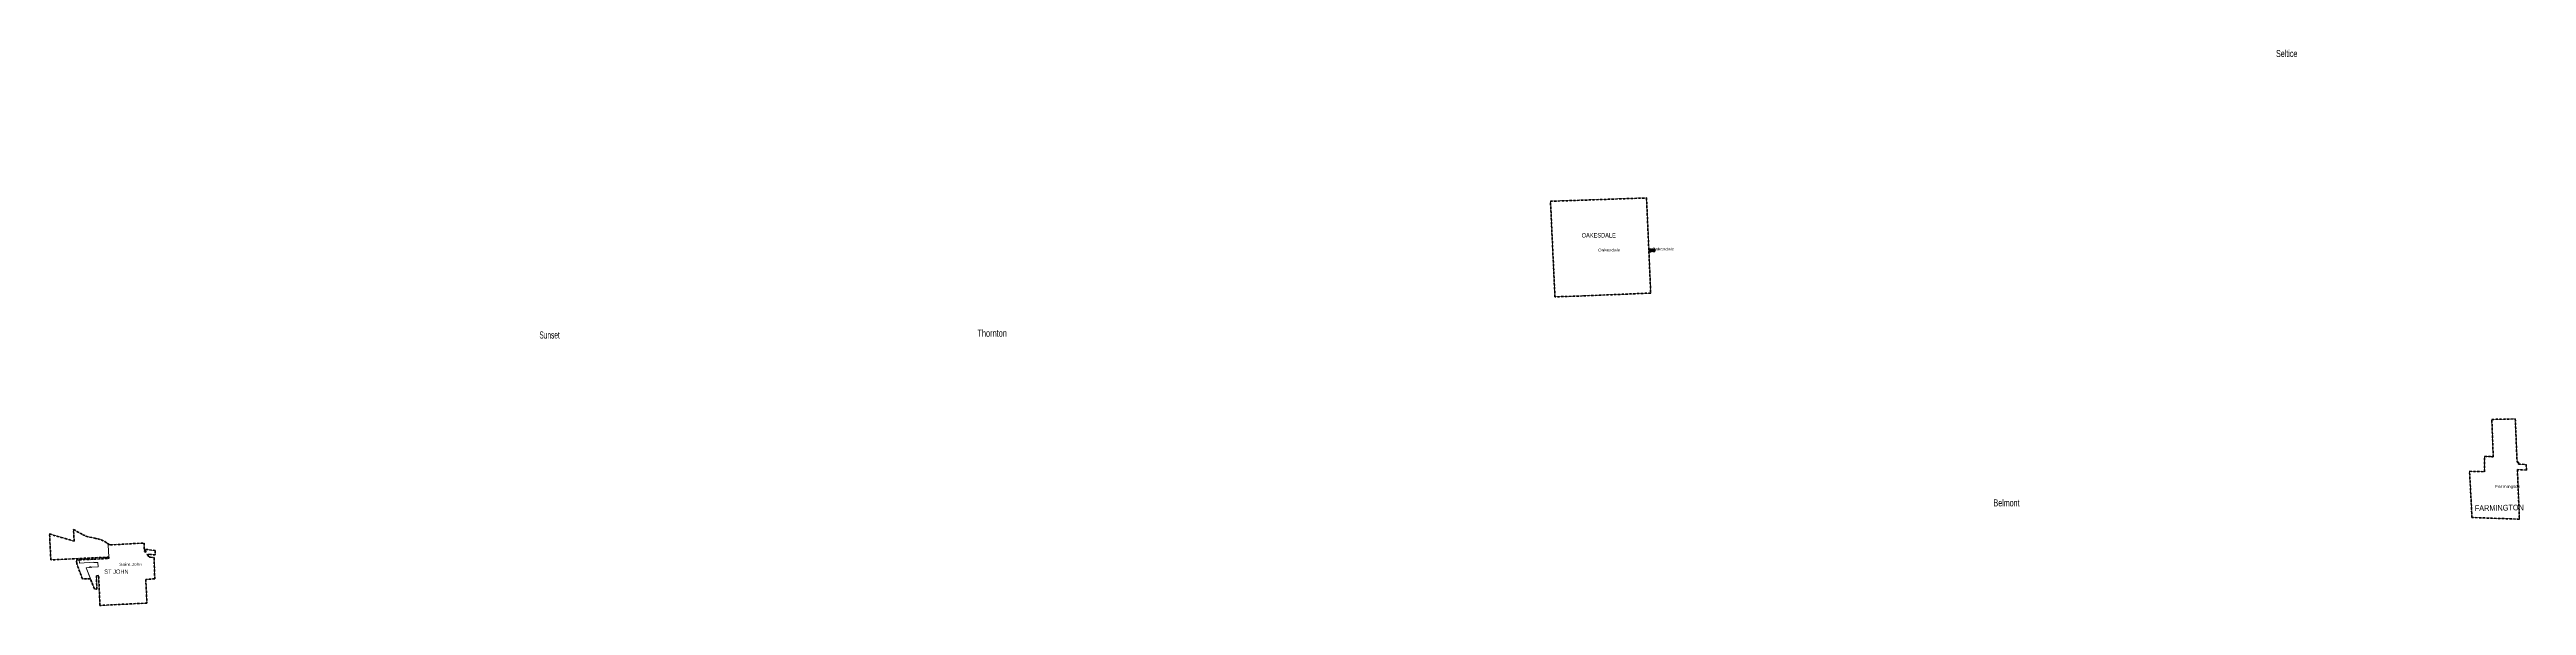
# Model space of a CAD drawing. Header units: feet. Extents: x -903180 to 1023491, y -707744 to 564635.
# Drawn here: x 851256 to 991095, y -136271 to -104908 of the extents above; entities that cross this region are included whole.
import ezdxf

# ---------------------------------------------------------------- set-up
doc = ezdxf.new("R2010")
doc.units = ezdxf.units.FT
doc.header["$LTSCALE"] = 80
doc.linetypes.add('SHORT_DASHED', pattern=[2.7, 1.5, -1.2])
doc.layers.add('13', color=7, linetype='SHORT_DASHED', lineweight=40)
doc.layers.add('58', color=7, linetype='Continuous', lineweight=13)
for name, color, linetype in [('14', 7, 'Continuous'), ('16', 7, 'Continuous'), ('36', 7, 'Continuous')]:
    doc.layers.add(name, color=color, linetype=linetype)

msp = doc.modelspace()

# ---------------------------------------------------------------- hatches: boundary and pattern name
at = {"layer": '58'}
msp.add_hatch(color=256, dxfattribs=at).paths.add_polyline_path([(941587.47, -116315.9), (941580.99, -116176.03), (941880.8, -116164.92), (941887.28, -116304.79)])

# ---------------------------------------------------------------- linework, layer by layer
at = {"layer": '13'}
for points in [[(935993.91, -113469.9), (941418.23, -113280.27), (941652.33, -118645.18), (937804.2, -118809.68), (936246.79, -118861.21)], [(941580.99, -116176.03), (941880.8, -116164.92), (941887.28, -116304.79), (941587.47, -116315.9)], [(988015.63, -131311.61), (988004.69, -131069.01), (987882.93, -128702.66), (988726.41, -128726.45), (988734.32, -127871.7), (989119.11, -127877.02), (989119.39, -127884.23), (989219.43, -127885.46), (989141.64, -125775.47), (990464.7, -125749.29), (990563.66, -128190.63), (990639.05, -128192.28), (990644.34, -128302.77), (991077.87, -128313.13), (991094.8, -128631.87), (990581.11, -128609.51), (990695.54, -131405.46)], [(856758.2, -136137.49), (854105, -136271.25), (854028.71, -134591.17), (853899.66, -134596.53), (853927.53, -135341.3), (853926.77, -135361.3), (853906.77, -135356.25), (853806.31, -135337.9), (853786.3, -135334.88), (853560.41, -134761.21), (853111.76, -134772.21), (852788.57, -133902.22), (852778.69, -133712.48), (852935.45, -133703.8), (853758.93, -133663.82), (854609, -133622.57), (854603.53, -133545.11), (851328.49, -133702.49), (851256.49, -132237.77), (851659.15, -132368.99), (851907.16, -132430.14), (852140.12, -132501.85), (852345.67, -132559.6), (852649.07, -132650.67), (852612.12, -131993.45), (853131.62, -132279.35), (853314.96, -132357.98), (853520.06, -132424.19), (853813.13, -132482.3), (853975.26, -132513.66), (854179.22, -132576.33), (854370.61, -132670.71), (854532.98, -132776.4), (854626.35, -132826.82), (854690.5, -132855.12), (856589.86, -132752.43), (856613.12, -133236.74), (856689, -133262.18), (856681.9, -133106.28), (857215.19, -133174.27), (857223.88, -133417.19), (856964.67, -133395.43), (856751.67, -133378.1), (856790.81, -133424.48), (856875.49, -133529.48), (856891.62, -133549.48), (856911.62, -133551.64), (856951.49, -133554.89), (857136.57, -133570.42), (857156.57, -133571.71), (857157.24, -133591.71), (857196.88, -134771.22), (856688.69, -134798.83)]]:
    msp.add_lwpolyline(points, close=True, dxfattribs=at)
at = {"layer": '58'}
for points in [[(935993.91, -113469.9), (941418.23, -113280.27), (941652.33, -118645.18), (937804.2, -118809.68), (936246.79, -118861.21)], [(941587.47, -116315.9), (941580.99, -116176.03), (941880.8, -116164.92), (941887.28, -116304.79)], [(988015.63, -131311.61), (988004.69, -131069.01), (987882.93, -128702.66), (988726.41, -128726.45), (988734.32, -127871.7), (989119.11, -127877.02), (989119.39, -127884.23), (989219.43, -127885.46), (989141.64, -125775.47), (990464.7, -125749.29), (990563.66, -128190.63), (990639.05, -128192.28), (990644.34, -128302.77), (991077.87, -128313.13), (991094.8, -128631.87), (990581.11, -128609.51), (990695.54, -131405.46)], [(851256.49, -132237.77), (852649.07, -132650.67), (852612.12, -131993.45), (853131.62, -132279.35), (853314.96, -132357.98), (853520.06, -132424.19), (853975.26, -132513.66), (854179.22, -132576.33), (854370.61, -132670.71), (854532.98, -132776.4), (854532.98, -132776.4), (854626.35, -132826.82), (854690.5, -132855.12), (854571.37, -132860.96), (854603.53, -133545.11), (851328.49, -133702.49)], [(856758.2, -136137.49), (854105, -136271.25), (854028.71, -134591.17), (853899.66, -134596.53), (853927.53, -135341.3), (853926.77, -135361.3), (853906.77, -135356.25), (853806.31, -135337.9), (853786.3, -135334.88), (853320.29, -134140.85), (853478.08, -134132.92), (853498.08, -134131.9), (853518.08, -134112.76), (853520.65, -134111.05), (853527.5, -134107.45), (853534.68, -134104.58), (853542.13, -134102.49), (853549.75, -134101.18), (853557.47, -134100.68), (853565.2, -134100.98), (853572.85, -134102.1), (853580.35, -134104), (853587.6, -134106.68), (853592.38, -134109.04), (853612.38, -134124.09), (853632.38, -134121.65), (854001.04, -134102.38), (853984.07, -133841.13), (853764.59, -133847.83), (853764.93, -133837.79), (852944.79, -133880.06), (852935.45, -133703.8), (853758.93, -133663.82), (854609, -133622.57), (854603.53, -133545.11), (854571.37, -132860.96), (854690.5, -132855.12), (856589.86, -132752.43), (856613.12, -133236.74), (856689, -133262.18), (856681.9, -133106.28), (857215.19, -133174.27), (857223.88, -133417.19), (856964.67, -133395.43), (856751.67, -133378.1), (856790.81, -133424.48), (856875.49, -133529.48), (856891.62, -133549.48), (856911.62, -133551.64), (856951.49, -133554.89), (857136.57, -133570.42), (857156.57, -133571.71), (857157.24, -133591.71), (857196.88, -134771.22), (856688.69, -134798.83)], [(852778.69, -133712.48), (852935.45, -133703.8), (852944.79, -133880.06), (853764.93, -133837.79), (853764.59, -133847.83), (853984.07, -133841.13), (854001.04, -134102.38), (853632.38, -134121.65), (853612.38, -134124.09), (853592.38, -134109.04), (853580.35, -134104), (853565.2, -134100.98), (853549.75, -134101.18), (853534.68, -134104.58), (853520.65, -134111.05), (853498.08, -134131.9), (853320.29, -134140.85), (853560.41, -134761.21), (853111.76, -134772.21), (852788.57, -133902.22)]]:
    msp.add_lwpolyline(points, close=True, dxfattribs=at)

# ---------------------------------------------------------------- texts
at = {"layer": '14'}
for s, height, width, p in [('OAKESDALE', 254.1, 0.75, (937754.83, -115513.68)), ('ST JOHN', 240, 0.8, (854346.6, -134484.96))]:
    msp.add_text(s, height=height, dxfattribs=dict(at, width=width)).set_placement(p)
at = {"layer": '14', "width": 0.8}
msp.add_text('FARMINGTON', height=322.1, rotation=1, dxfattribs=at).set_placement((988179, -130948.35))
at = {"layer": '16'}
for s, width, p in [('Seltice', 0.6, (976956.87, -105329.79)), ('Sunset', 0.55, (878915.28, -121211.73)), ('Thornton', 0.65, (903641.64, -121110.89)), ('Belmont', 0.6, (961004.88, -130683.1))]:
    msp.add_text(s, height=400, dxfattribs=dict(at, width=width)).set_placement(p)
at = {"layer": '36'}
for s, width, p in [('Oakesdale', 1.25, (938676.09, -116297.86)), ('Oakesdale', 1.25, (941721.14, -116243.22)), ('Farmington', 1.35, (989315.26, -129639.38)), ('Saint John', 1.3, (855188.04, -134027.44))]:
    msp.add_text(s, height=157.5, dxfattribs=dict(at, width=width)).set_placement(p)

doc.saveas('drawing.dxf')
